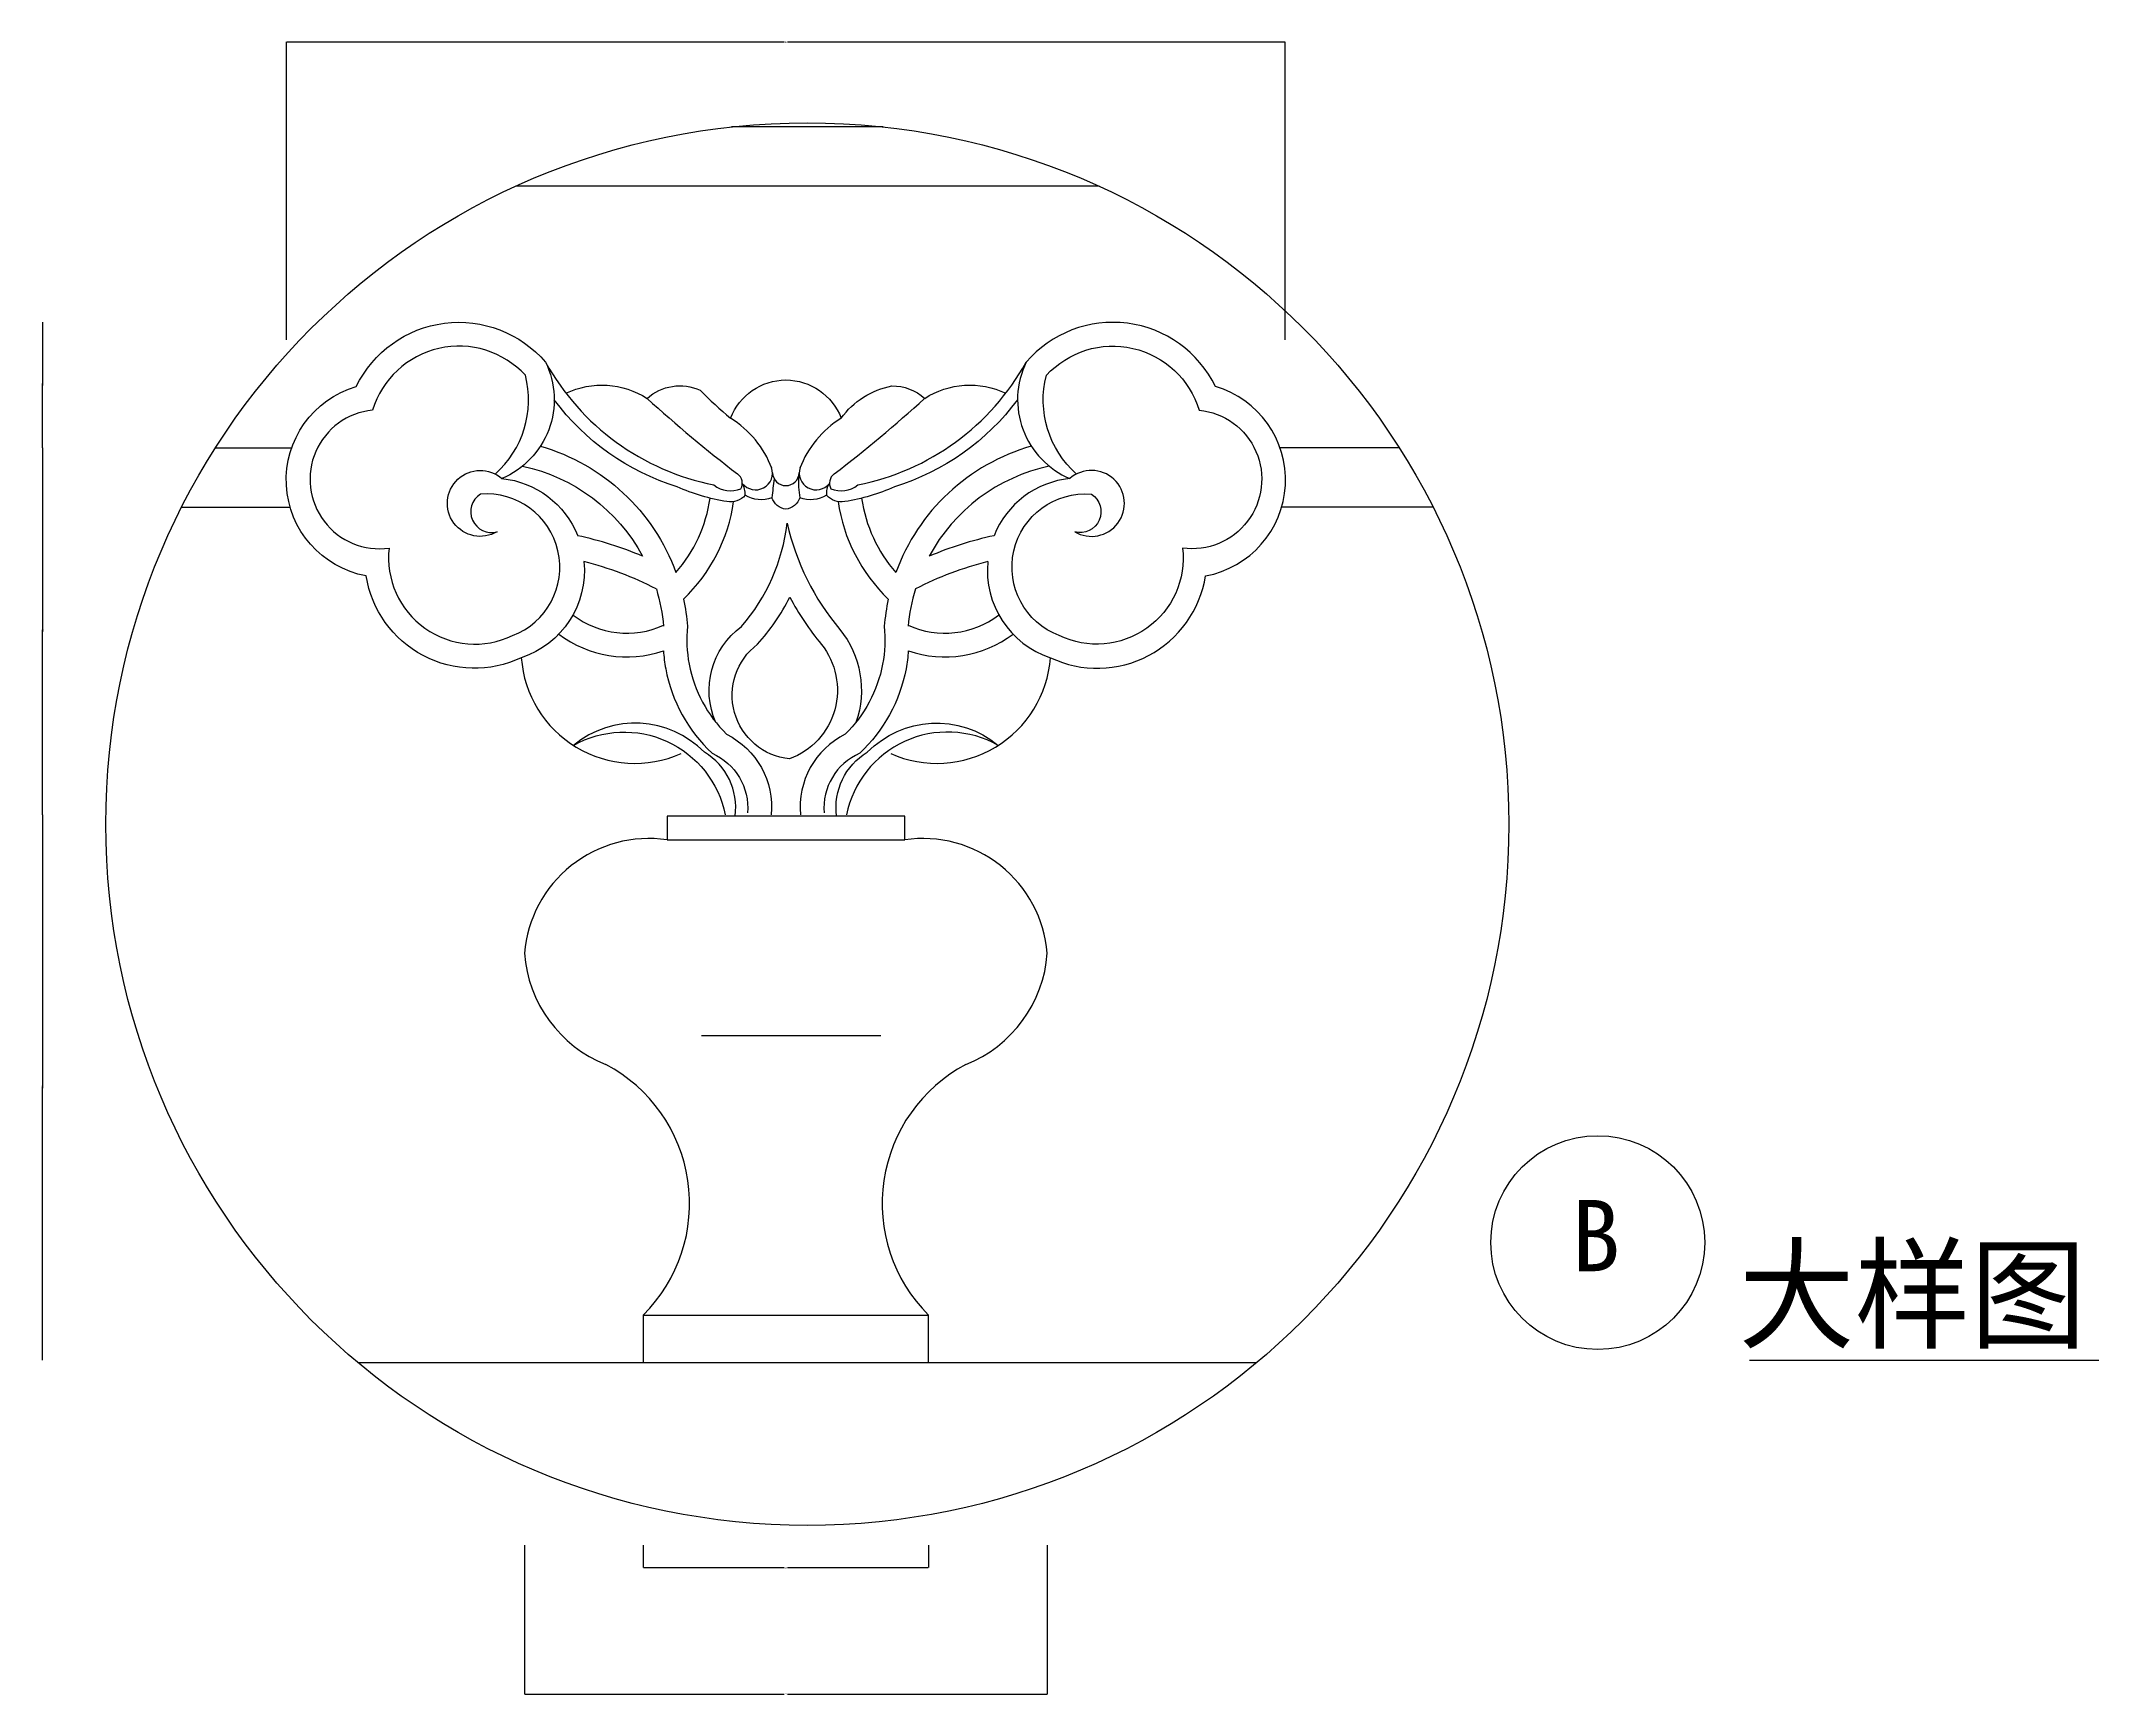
# Model space of a CAD drawing. Header units: metres. Extents: x 0 to 5136, y 0 to 4711.
# Drawn here: x 3404 to 5136, y 3319 to 4711 of the extents above; entities that cross this region are included whole.
import ezdxf

# ---------------------------------------------------------------- set-up
doc = ezdxf.new("R2010")
doc.units = ezdxf.units.M
for name, color, linetype in [('3', 3, 'Continuous'), ('4', 4, 'Continuous'), ('7', 7, 'Continuous'), ('DIM', 3, 'Continuous'), ('TEXT', 3, 'Continuous')]:
    doc.layers.add(name, color=color, linetype=linetype)
doc.dimstyles.get("Standard").update_dxf_attribs({"dimtxt": 2.5, "dimasz": 2.5, "dimexe": 1.25, "dimexo": 0.625, "dimtad": 1, "dimcen": 2.5, "dimazin": 3, "dimtfac": 1, "dimtmove": 0, "dimatfit": 3})

# ---------------------------------------------------------------- blocks, each defined once
blk = doc.blocks.new('*D56')
for p, q in [((3610.82, 4459.96), (3610.82, 4710.69)), ((3611.07, 4710.69), (4029.47, 4710.69)), ((4032.47, 4710.69), (4450.87, 4710.69)), ((4451.12, 4459.96), (4451.12, 4710.69))]:
    blk.add_line(p, q)
at = {"layer": 'Defpoints'}
for p in [(3610.82, 4710.69), (3610.82, 4459.96), (4451.12, 4459.96)]:
    blk.add_point(p, dxfattribs=at)
at = {"layer": 'DIM', "insert": (4030.97, 4710.69), "char_height": 1, "attachment_point": 5}
blk.add_mtext('420', dxfattribs=at)
blk = doc.blocks.new('*D58')
for p, q in [((3405.44, 4369.15), (3405.44, 4214.61)), ((3405.19, 4214.61), (3404.94, 4214.61)), ((3405.44, 4060.07), (3405.44, 4214.61)), ((3405.44, 4214.61), (3405.44, 4214.61)), ((3405.69, 4214.61), (3405.94, 4214.61))]:
    blk.add_line(p, q)
at = {"layer": 'Defpoints'}
for p in [(3405.44, 4369.15), (3405.44, 4214.61), (3405.44, 4060.07)]:
    blk.add_point(p, dxfattribs=at)
at = {"layer": 'DIM', "insert": (3405.44, 4215.735), "char_height": 1, "attachment_point": 5}
blk.add_mtext('155', dxfattribs=at)
blk = doc.blocks.new('*D61')
for p, q in [((3405.44, 4060.07), (3405.44, 3830.61)), ((3405.19, 3830.61), (3404.94, 3830.61)), ((3405.44, 3601.15), (3405.44, 3830.61)), ((3405.44, 3830.61), (3405.44, 3830.61)), ((3405.69, 3830.61), (3405.94, 3830.61))]:
    blk.add_line(p, q)
at = {"layer": 'Defpoints'}
for p in [(3405.44, 4060.07), (3405.44, 3830.61), (3405.44, 3601.15)]:
    blk.add_point(p, dxfattribs=at)
at = {"layer": 'DIM', "insert": (3405.44, 3831.735), "char_height": 1, "attachment_point": 5}
blk.add_mtext('230', dxfattribs=at)
blk = doc.blocks.new('*D62')
for p, q in [((3405.44, 4474.91), (3405.44, 4422.03)), ((3405.19, 4422.03), (3404.94, 4422.03)), ((3405.44, 4369.15), (3405.44, 4422.03)), ((3405.44, 4422.03), (3405.44, 4422.03)), ((3405.69, 4422.03), (3405.94, 4422.03))]:
    blk.add_line(p, q)
at = {"layer": 'Defpoints'}
for p in [(3405.44, 4474.91), (3405.44, 4422.03), (3405.44, 4369.15)]:
    blk.add_point(p, dxfattribs=at)
at = {"layer": 'DIM', "insert": (3405.44, 4423.155), "char_height": 1, "attachment_point": 5}
blk.add_mtext('53', dxfattribs=at)
blk = doc.blocks.new('*D63')
for p, q in [((3810.97, 3445.53), (3810.97, 3320.11)), ((4250.97, 3445.53), (4250.97, 3320.11)), ((3811.22, 3320.11), (4029.47, 3320.11)), ((4032.47, 3320.11), (4250.72, 3320.11))]:
    blk.add_line(p, q)
at = {"layer": 'Defpoints'}
for p in [(3810.97, 3445.53), (4250.97, 3445.53), (3810.97, 3320.11)]:
    blk.add_point(p, dxfattribs=at)
at = {"layer": 'DIM', "insert": (4030.97, 3320.11), "char_height": 1, "attachment_point": 5}
blk.add_mtext('220', dxfattribs=at)
blk = doc.blocks.new('*D64')
for p, q in [((3910.97, 3445.53), (3910.97, 3426.51)), ((4150.97, 3445.53), (4150.97, 3426.51)), ((3911.22, 3426.51), (4029.47, 3426.51)), ((4032.47, 3426.51), (4150.72, 3426.51))]:
    blk.add_line(p, q)
at = {"layer": 'Defpoints'}
for p in [(3910.97, 3445.53), (4150.97, 3445.53), (3910.97, 3426.51)]:
    blk.add_point(p, dxfattribs=at)
at = {"layer": 'DIM', "insert": (4030.97, 3426.51), "char_height": 1, "attachment_point": 5}
blk.add_mtext('120', dxfattribs=at)

msp = doc.modelspace()

# ---------------------------------------------------------------- linework, layer by layer
at = {"layer": '3'}
for p, q in [((3930.97, 4039.15), (4130.97, 4039.15)), ((3959.91, 3874.52), (4110.95, 3874.52)), ((3910.97, 3639.15), (4150.97, 3639.15))]:
    msp.add_line(p, q, dxfattribs=at)
for points in [[(4225.93, 4409.57, -0.16), (4122.35, 4336.3, -0.07), (4080.58, 4323.86, -0.26), (4065.18, 4329.14, -0.23), (4042.78, 4327.05, -0.28), (4030.97, 4317.41, -0.28), (4019.16, 4327.05, -0.23), (3996.77, 4329.14, -0.26), (3981.37, 4323.86, -0.07), (3939.6, 4336.3, -0.16), (3836.02, 4409.57)], [(3824.45, 4370.43, -0.24), (3938.41, 4264.16), (3938.45, 4264.03)], [(4237.5, 4370.43, 0.24), (4123.54, 4264.16), (4123.49, 4264.03)], [(3809.32, 4353.62, -0.22), (3910.43, 4277.78)], [(4252.63, 4353.62, 0.22), (4151.52, 4277.78)], [(3921.98, 4250.27, -0.05), (3928.09, 4218.97)], [(4139.97, 4250.27, 0.05), (4133.85, 4218.97)], [(3944.84, 4241.77, -0.03), (3948.17, 4218.85, 0.07), (3949.54, 4186.87, 0.15), (3981.05, 4127.97, -0.31), (4018.7, 4060.07)], [(4117.1, 4241.77, 0.03), (4113.78, 4218.85, -0.07), (4112.41, 4186.87, -0.15), (4080.89, 4127.97, 0.31), (4043.25, 4060.07)], [(3927.93, 4198.18, 0.03), (3929.88, 4183.16, 0.16), (3968.87, 4111.94, -0.32), (3998.77, 4061.81)], [(4134.01, 4198.18, -0.03), (4132.06, 4183.16, -0.16), (4093.07, 4111.94, 0.32), (4063.17, 4061.81)], [(3988.24, 4059.15, 0.3), (3962.48, 4112.77, 0.39), (3852.22, 4118.62, -0.51), (3979.99, 4060.07)], [(4073.71, 4059.15, -0.3), (4099.46, 4112.77, -0.39), (4209.73, 4118.62, 0.51), (4081.96, 4060.07)]]:
    msp.add_lwpolyline(points, format="xyb", dxfattribs=at)
for centre, radius, start, end in [((3978.36, 4329.91), 18.42, 357.63, 30.02), ((4765.49, 4241.52), 751.21, 172.24, 173.46), ((4104.15, 4339.85), 62.68, 175.3, 191.78), ((4079.12, 4331.01), 14.06, 144.74, 187.61)]:
    msp.add_arc(centre, radius, start, end, dxfattribs=at)
at = {"layer": '4'}
msp.add_line((3670.85, 3599.15), (4427.22, 3599.15), dxfattribs=at)
at = {"layer": '7'}
for p, q in [((4112.72, 4639.15), (3985.35, 4639.15)), ((4294.47, 4589.15), (3803.6, 4589.15)), ((3551, 4369.15), (3615.44, 4369.15)), ((4547.07, 4369.15), (4446.51, 4369.15)), ((3522.52, 4319.15), (3614.07, 4319.15)), ((4575.55, 4319.15), (4447.88, 4319.15)), ((4049.03, 4059.15), (3930.97, 4059.15)), ((3930.97, 4059.15), (3930.97, 4039.15)), ((3930.97, 4039.15), (3930.97, 4039.15)), ((3930.97, 4039.15), (3930.97, 4039.15)), ((3910.97, 3639.15), (3910.97, 3599.15)), ((4150.97, 3599.15), (4150.97, 3639.15)), ((3910.97, 3599.15), (4150.97, 3599.15))]:
    msp.add_line(p, q, dxfattribs=at)
for points in [[(3861.07, 4273.3, -0.35), (3808.33, 4192.37, -0.5), (3677.8, 4261.28, -0.79), (3669.51, 4420.71, -0.54), (3828.75, 4441.1, -0.43), (3792, 4343.24)], [(4200.88, 4273.3, 0.35), (4253.61, 4192.37, 0.5), (4384.15, 4261.28, 0.79), (4392.43, 4420.71, 0.54), (4233.2, 4441.1, 0.43), (4269.95, 4343.24)], [(3786.46, 4346.98, 0.28), (3811.79, 4430.1, 0.58), (3683.18, 4400.76, 1.02), (3697.1, 4284.71, 0.59), (3800.92, 4210.99, 0.87), (3773.88, 4330.04, 0.86), (3787.92, 4298.38, -1.95), (3792, 4343.24, -0.28), (3855.78, 4295.06, -0.28)], [(4275.48, 4346.98, -0.28), (4250.15, 4430.1, -0.58), (4378.77, 4400.76, -1.02), (4364.85, 4284.71, -0.59), (4261.03, 4210.99, -0.87), (4288.06, 4330.04, -0.86), (4274.03, 4298.38, 1.95), (4269.95, 4343.24, 0.28), (4206.17, 4295.06, 0.28)], [(3845.94, 4414.97, -0.26), (3914.16, 4410.63, -0.3), (3958.81, 4417.48, 0.02), (3984.44, 4394, -0.31), (4030.97, 4426.15, -0.31), (4077.51, 4394, -0.19), (4120.24, 4421.2, -0.19), (4147.78, 4410.63, -0.26), (4216.01, 4414.97, -4.68)], [(3971.99, 4137.99, -0.35), (3993.67, 4218.75, 0.15), (4032.01, 4305.59, 0.12), (4076.38, 4216.28, -0.26), (4089.96, 4137.99)], [(4034.08, 4107.23, -0.68), (4007.07, 4203.73, 0.07), (4034.22, 4243.46, 0.05), (4060.9, 4203.61, -0.51), (4034.08, 4107.23)]]:
    msp.add_lwpolyline(points, format="xyb", dxfattribs=at)
msp.add_lwpolyline([(4130.97, 4039.15), (4130.97, 4039.15), (4130.97, 4039.15), (4130.97, 4059.15), (4012.91, 4059.15)], dxfattribs=at)
for centre, radius, start, end in [((4010.85, 4542.2), 208.29, 209.04, 258.82), ((4051.09, 4542.2), 208.29, 281.18, 330.96), ((4755.27, 5339.82), 1253.33, 227.85, 232.38), ((3306.68, 5339.82), 1253.33, 307.62, 312.15), ((3940.44, 4322.39), 84.04, 20.48, 58.43), ((4121.51, 4322.39), 84.04, 121.57, 159.52), ((3984.86, 4339.29), 9.45, 330.75, 54.97), ((4005.49, 4347.91), 14.22, 218.15, 18.9), ((4030.97, 4348.55), 11.28, 183.29, 356.71), ((4056.45, 4347.91), 14.22, 161.1, 321.85), ((4077.08, 4339.29), 9.45, 125.03, 209.25), ((3984.37, 4354.55), 21.72, 230.2, 293.73), ((4077.58, 4354.55), 21.72, 246.27, 309.8), ((3846.27, 4344.3), 122.24, 318.95, 351.71), ((3846.27, 4344.3), 142.24, 313.87, 351.73), ((4215.68, 4344.3), 142.24, 188.27, 226.13), ((4215.68, 4344.3), 122.24, 188.29, 221.05), ((3792.59, 4000.18), 301.57, 67, 77.91), ((4269.35, 4000.18), 301.57, 102.09, 113), ((3792.59, 4000.18), 281.57, 62.65, 75.92), ((4269.35, 4000.18), 281.57, 104.08, 117.35), ((3897.17, 4288.01), 74.95, 232.86, 294.31), ((4164.78, 4288.01), 74.95, 245.69, 307.14), ((3897.17, 4288.01), 94.95, 232.86, 288.9), ((4164.78, 4288.01), 94.95, 251.1, 307.14), ((3903.93, 4199.32), 95.85, 184.16, 293.9), ((4158.02, 4199.32), 95.85, 246.1, 355.84), ((3915.85, 3935), 105.24, 81.74, 175.24), ((4146.1, 3935), 105.24, 4.76, 98.26), ((3920.18, 3951.63), 109.49, 184.13, 248.23), ((4141.77, 3951.63), 109.49, 291.77, 355.87), ((3817.55, 3732.97), 132.41, 314.88, 62.06), ((4244.4, 3732.97), 132.41, 117.94, 225.12)]:
    msp.add_arc(centre, radius, start, end, dxfattribs=at)
at = {"layer": 'DIM'}
msp.add_circle((4049.03, 4052.33), 590.26, dxfattribs=at)
at = {"layer": 'TEXT'}
msp.add_line((4841.94, 3601.11), (5135.82, 3601.11), dxfattribs=at)
msp.add_circle((4714.16, 3700.11), 90, dxfattribs=at)

# ---------------------------------------------------------------- texts
for s, height, p in [('B', 60, (4692.22, 3675.98)), ('大样图', 75, (4832.75, 3619.04))]:
    msp.add_text(s, height=height, dxfattribs=at).set_placement(p)

# ---------------------------------------------------------------- dimensions: what is measured, and where the dimension line sits
at = {"layer": 'DIM'}
for base, p1, p2, text, picture, middle in [((3610.82, 4710.69), (3610.82, 4459.96), (4451.12, 4459.96), '420', '*D56', (4030.97, 4710.69)), ((3405.44, 4422.03), (3405.44, 4369.15), (3405.44, 4474.91), '53', '*D62', (3405.44, 4423.155)), ((3405.44, 4214.61), (3405.44, 4060.07), (3405.44, 4369.15), '155', '*D58', (3405.44, 4215.735)), ((3405.44, 3830.61), (3405.44, 3601.15), (3405.44, 4060.07), '230', '*D61', (3405.44, 3831.735)), ((3810.97, 3320.11), (3810.97, 3445.53), (4250.97, 3445.53), '220', '*D63', (4030.97, 3320.11)), ((3910.97, 3426.51), (3910.97, 3445.53), (4150.97, 3445.53), '120', '*D64', (4030.97, 3426.51))]:
    dim = msp.add_linear_dim(base=base, p1=p1, p2=p2, text=text, dimstyle='Standard', dxfattribs=at)
    dim.commit()
    dim.dimension.update_dxf_attribs({"geometry": picture, "text_midpoint": middle})

doc.saveas('drawing.dxf')
